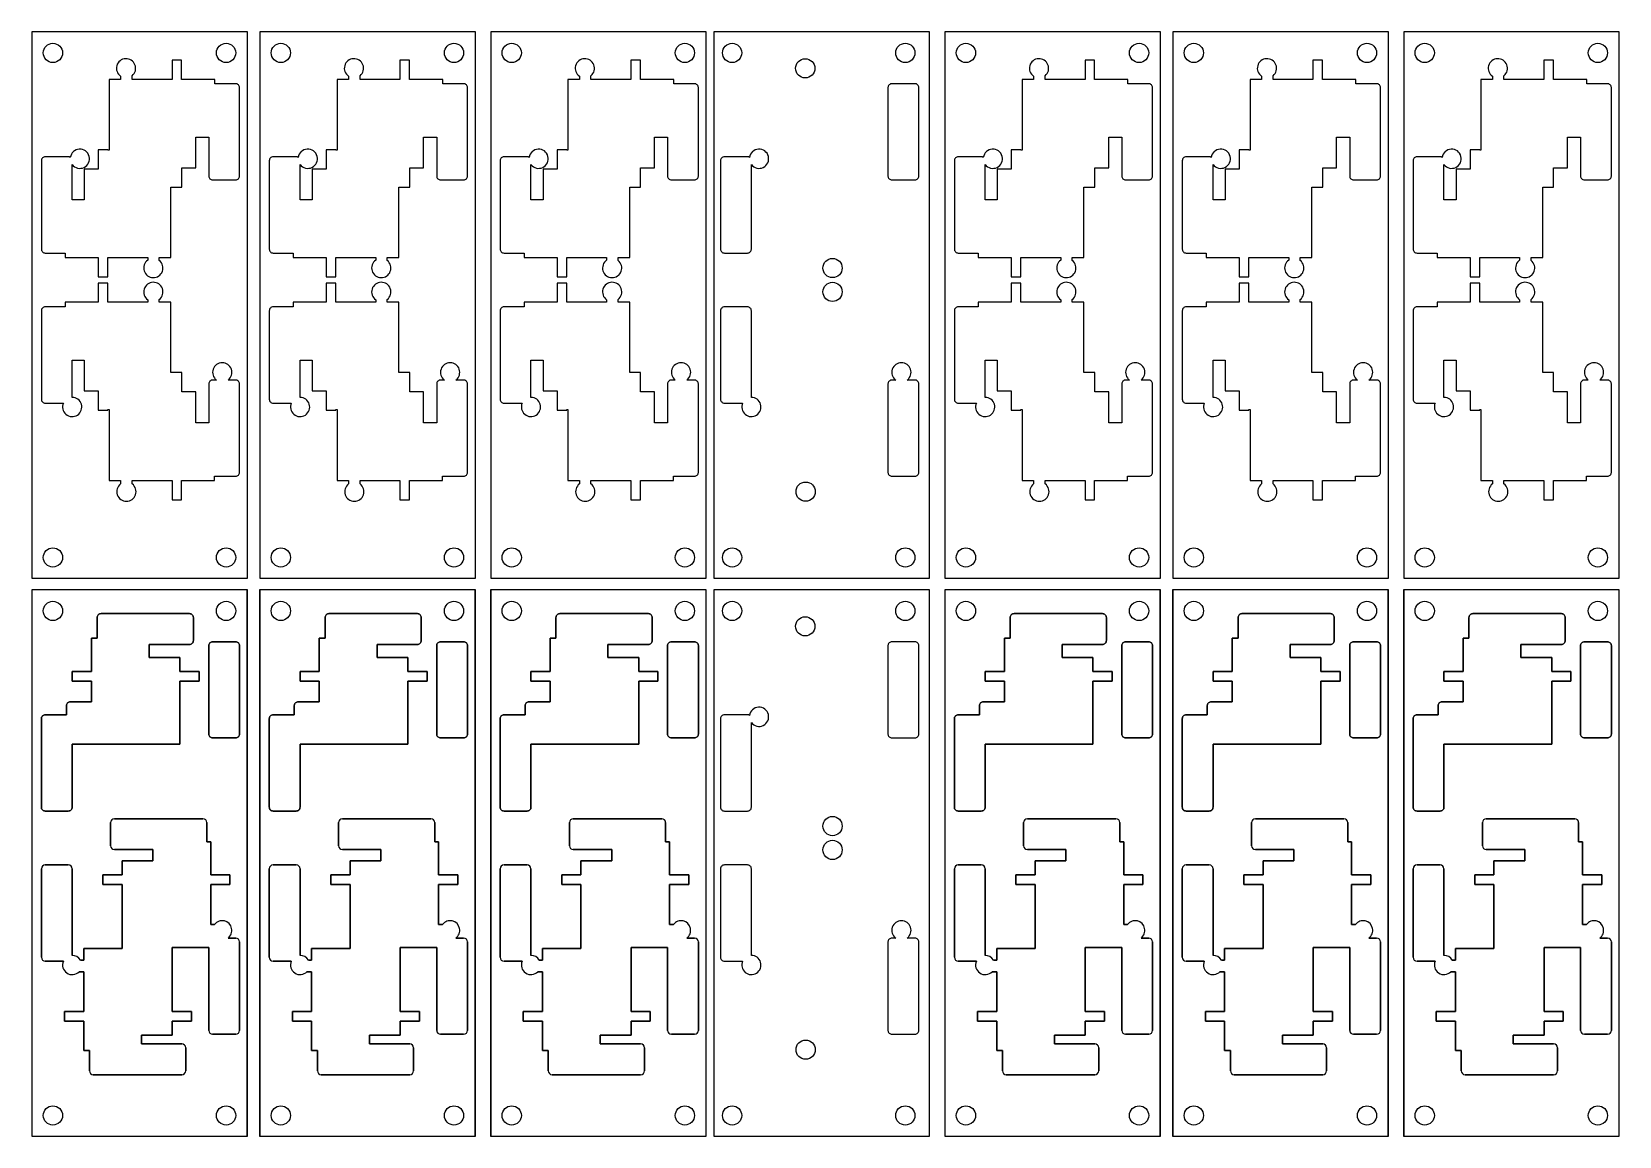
# Model space of a CAD drawing. Extents: x 3 to 415, y 5 to 292.
import ezdxf

# ---------------------------------------------------------------- set-up
doc = ezdxf.new("R2010")
doc.units = 0
doc.header["$MEASUREMENT"] = 0
doc.layers.get('0').update_dxf_attribs({"linetype": 'CONTINUOUS'})

msp = doc.modelspace()

# ---------------------------------------------------------------- linework, layer by layer
at = {"color": 7, "linetype": 'CONTINUOUS'}
for p, q in [((24.25, 87.5), (47.25, 87.5)), ((47.25, 87.5), (24.25, 87.5)), ((83.475, 87.5), (106.475, 87.5)), ((106.475, 87.5), (83.475, 87.5)), ((143.475, 87.5), (166.475, 87.5)), ((166.475, 87.5), (143.475, 87.5)), ((261.5, 87.5), (284.5, 87.5)), ((284.5, 87.5), (261.5, 87.5)), ((320.725, 87.5), (343.725, 87.5)), ((343.725, 87.5), (320.725, 87.5)), ((380.725, 87.5), (403.725, 87.5)), ((403.725, 87.5), (380.725, 87.5)), ((23.25, 80.5), (23.25, 86.5)), ((23.25, 86.5), (23.25, 80.5)), ((48.25, 86.5), (48.25, 81.5)), ((48.25, 81.5), (48.25, 86.5)), ((82.475, 80.5), (82.475, 86.5)), ((82.475, 86.5), (82.475, 80.5)), ((107.475, 86.5), (107.475, 81.5)), ((107.475, 81.5), (107.475, 86.5)), ((142.475, 80.5), (142.475, 86.5)), ((142.475, 86.5), (142.475, 80.5)), ((167.475, 86.5), (167.475, 81.5)), ((167.475, 81.5), (167.475, 86.5)), ((260.5, 80.5), (260.5, 86.5)), ((260.5, 86.5), (260.5, 80.5)), ((285.5, 86.5), (285.5, 81.5)), ((285.5, 81.5), (285.5, 86.5)), ((319.725, 80.5), (319.725, 86.5)), ((319.725, 86.5), (319.725, 80.5)), ((344.725, 86.5), (344.725, 81.5)), ((344.725, 81.5), (344.725, 86.5)), ((379.725, 80.5), (379.725, 86.5)), ((379.725, 86.5), (379.725, 80.5)), ((404.725, 86.5), (404.725, 81.5)), ((404.725, 81.5), (404.725, 86.5)), ((34.25, 79.5), (24.25, 79.5)), ((24.25, 79.5), (34.25, 79.5)), ((34.25, 76.5375), (34.25, 79.5)), ((34.25, 79.5), (34.25, 76.5375)), ((48.25, 81.5), (49.25, 81.5)), ((49.25, 81.5), (48.25, 81.5)), ((49.25, 81.5), (49.25, 72.8875)), ((49.25, 72.8875), (49.25, 81.5)), ((93.475, 79.5), (83.475, 79.5)), ((83.475, 79.5), (93.475, 79.5)), ((93.475, 76.5375), (93.475, 79.5)), ((93.475, 79.5), (93.475, 76.5375)), ((107.475, 81.5), (108.475, 81.5)), ((108.475, 81.5), (107.475, 81.5)), ((108.475, 81.5), (108.475, 72.8875)), ((108.475, 72.8875), (108.475, 81.5)), ((153.475, 79.5), (143.475, 79.5)), ((143.475, 79.5), (153.475, 79.5)), ((153.475, 76.5375), (153.475, 79.5)), ((153.475, 79.5), (153.475, 76.5375)), ((167.475, 81.5), (168.475, 81.5)), ((168.475, 81.5), (167.475, 81.5)), ((168.475, 81.5), (168.475, 72.8875)), ((168.475, 72.8875), (168.475, 81.5)), ((271.5, 79.5), (261.5, 79.5)), ((261.5, 79.5), (271.5, 79.5)), ((271.5, 76.5375), (271.5, 79.5)), ((271.5, 79.5), (271.5, 76.5375)), ((285.5, 81.5), (286.5, 81.5)), ((286.5, 81.5), (285.5, 81.5)), ((286.5, 81.5), (286.5, 72.8875)), ((286.5, 72.8875), (286.5, 81.5)), ((330.725, 79.5), (320.725, 79.5)), ((320.725, 79.5), (330.725, 79.5)), ((330.725, 76.5375), (330.725, 79.5)), ((330.725, 79.5), (330.725, 76.5375)), ((344.725, 81.5), (345.725, 81.5)), ((345.725, 81.5), (344.725, 81.5)), ((345.725, 81.5), (345.725, 72.8875)), ((345.725, 72.8875), (345.725, 81.5)), ((390.725, 79.5), (380.725, 79.5)), ((380.725, 79.5), (390.725, 79.5)), ((390.725, 76.5375), (390.725, 79.5)), ((390.725, 79.5), (390.725, 76.5375)), ((404.725, 81.5), (405.725, 81.5)), ((405.725, 81.5), (404.725, 81.5)), ((405.725, 81.5), (405.725, 72.8875)), ((405.725, 72.8875), (405.725, 81.5)), ((5.25, 51.5), (5.25, 74.5)), ((5.25, 74.5), (5.25, 51.5)), ((6.25, 75.5), (12.25, 75.5)), ((12.25, 75.5), (6.25, 75.5)), ((13.25, 74.5), (13.25, 52)), ((13.25, 52), (13.25, 74.5)), ((26.25, 72.8875), (26.25, 76.5375)), ((26.25, 76.5375), (34.25, 76.5375)), ((34.25, 76.5375), (26.25, 76.5375)), ((26.25, 76.5375), (26.25, 72.8875)), ((64.475, 51.5), (64.475, 74.5)), ((64.475, 74.5), (64.475, 51.5)), ((65.475, 75.5), (71.475, 75.5)), ((71.475, 75.5), (65.475, 75.5)), ((72.475, 74.5), (72.475, 52)), ((72.475, 52), (72.475, 74.5)), ((85.475, 72.8875), (85.475, 76.5375)), ((85.475, 76.5375), (93.475, 76.5375)), ((93.475, 76.5375), (85.475, 76.5375)), ((85.475, 76.5375), (85.475, 72.8875)), ((124.475, 51.5), (124.475, 74.5)), ((124.475, 74.5), (124.475, 51.5)), ((125.475, 75.5), (131.475, 75.5)), ((131.475, 75.5), (125.475, 75.5)), ((132.475, 74.5), (132.475, 52)), ((132.475, 52), (132.475, 74.5)), ((145.475, 72.8875), (145.475, 76.5375)), ((145.475, 76.5375), (153.475, 76.5375)), ((153.475, 76.5375), (145.475, 76.5375)), ((145.475, 76.5375), (145.475, 72.8875)), ((242.5, 51.5), (242.5, 74.5)), ((242.5, 74.5), (242.5, 51.5)), ((243.5, 75.5), (249.5, 75.5)), ((249.5, 75.5), (243.5, 75.5)), ((250.5, 74.5), (250.5, 52)), ((250.5, 52), (250.5, 74.5)), ((263.5, 72.8875), (263.5, 76.5375)), ((263.5, 76.5375), (271.5, 76.5375)), ((271.5, 76.5375), (263.5, 76.5375)), ((263.5, 76.5375), (263.5, 72.8875)), ((301.725, 51.5), (301.725, 74.5)), ((301.725, 74.5), (301.725, 51.5)), ((302.725, 75.5), (308.725, 75.5)), ((308.725, 75.5), (302.725, 75.5)), ((309.725, 74.5), (309.725, 52)), ((309.725, 52), (309.725, 74.5)), ((322.725, 72.8875), (322.725, 76.5375)), ((322.725, 76.5375), (330.725, 76.5375)), ((330.725, 76.5375), (322.725, 76.5375)), ((322.725, 76.5375), (322.725, 72.8875)), ((361.725, 51.5), (361.725, 74.5)), ((361.725, 74.5), (361.725, 51.5)), ((362.725, 75.5), (368.725, 75.5)), ((368.725, 75.5), (362.725, 75.5)), ((369.725, 74.5), (369.725, 52)), ((369.725, 52), (369.725, 74.5)), ((382.725, 72.8875), (382.725, 76.5375)), ((382.725, 76.5375), (390.725, 76.5375)), ((390.725, 76.5375), (382.725, 76.5375)), ((382.725, 76.5375), (382.725, 72.8875)), ((21.25, 70.3875), (21.25, 72.8875)), ((21.25, 72.8875), (26.25, 72.8875)), ((26.25, 72.8875), (21.25, 72.8875)), ((21.25, 72.8875), (21.25, 70.3875)), ((26.25, 70.3875), (21.25, 70.3875)), ((21.25, 70.3875), (26.25, 70.3875)), ((26.25, 53.7625), (26.25, 70.3875)), ((26.25, 70.3875), (26.25, 53.7625)), ((49.25, 72.8875), (54.25, 72.8875)), ((54.25, 72.8875), (49.25, 72.8875)), ((54.25, 70.3875), (49.25, 70.3875)), ((49.25, 70.3875), (49.25, 60.0375)), ((49.25, 60.0375), (49.25, 70.3875)), ((49.25, 70.3875), (54.25, 70.3875)), ((54.25, 72.8875), (54.25, 70.3875)), ((54.25, 70.3875), (54.25, 72.8875)), ((80.475, 70.3875), (80.475, 72.8875)), ((80.475, 72.8875), (85.475, 72.8875)), ((85.475, 72.8875), (80.475, 72.8875)), ((80.475, 72.8875), (80.475, 70.3875)), ((85.475, 70.3875), (80.475, 70.3875)), ((80.475, 70.3875), (85.475, 70.3875)), ((85.475, 53.7625), (85.475, 70.3875)), ((85.475, 70.3875), (85.475, 53.7625)), ((108.475, 72.8875), (113.475, 72.8875)), ((113.475, 72.8875), (108.475, 72.8875)), ((113.475, 70.3875), (108.475, 70.3875)), ((108.475, 70.3875), (108.475, 60.0375)), ((108.475, 60.0375), (108.475, 70.3875)), ((108.475, 70.3875), (113.475, 70.3875)), ((113.475, 72.8875), (113.475, 70.3875)), ((113.475, 70.3875), (113.475, 72.8875)), ((140.475, 70.3875), (140.475, 72.8875)), ((140.475, 72.8875), (145.475, 72.8875)), ((145.475, 72.8875), (140.475, 72.8875)), ((140.475, 72.8875), (140.475, 70.3875)), ((145.475, 70.3875), (140.475, 70.3875)), ((140.475, 70.3875), (145.475, 70.3875)), ((145.475, 53.7625), (145.475, 70.3875)), ((145.475, 70.3875), (145.475, 53.7625)), ((168.475, 72.8875), (173.475, 72.8875)), ((173.475, 72.8875), (168.475, 72.8875)), ((173.475, 70.3875), (168.475, 70.3875)), ((168.475, 70.3875), (168.475, 60.0375)), ((168.475, 60.0375), (168.475, 70.3875)), ((168.475, 70.3875), (173.475, 70.3875)), ((173.475, 72.8875), (173.475, 70.3875)), ((173.475, 70.3875), (173.475, 72.8875)), ((258.5, 70.3875), (258.5, 72.8875)), ((258.5, 72.8875), (263.5, 72.8875)), ((263.5, 72.8875), (258.5, 72.8875)), ((258.5, 72.8875), (258.5, 70.3875)), ((263.5, 70.3875), (258.5, 70.3875)), ((258.5, 70.3875), (263.5, 70.3875)), ((263.5, 53.7625), (263.5, 70.3875)), ((263.5, 70.3875), (263.5, 53.7625)), ((286.5, 72.8875), (291.5, 72.8875)), ((291.5, 72.8875), (286.5, 72.8875)), ((291.5, 70.3875), (286.5, 70.3875)), ((286.5, 70.3875), (286.5, 60.0375)), ((286.5, 60.0375), (286.5, 70.3875)), ((286.5, 70.3875), (291.5, 70.3875)), ((291.5, 72.8875), (291.5, 70.3875)), ((291.5, 70.3875), (291.5, 72.8875)), ((317.725, 70.3875), (317.725, 72.8875)), ((317.725, 72.8875), (322.725, 72.8875)), ((322.725, 72.8875), (317.725, 72.8875)), ((317.725, 72.8875), (317.725, 70.3875)), ((322.725, 70.3875), (317.725, 70.3875)), ((317.725, 70.3875), (322.725, 70.3875)), ((322.725, 53.7625), (322.725, 70.3875)), ((322.725, 70.3875), (322.725, 53.7625)), ((345.725, 72.8875), (350.725, 72.8875)), ((350.725, 72.8875), (345.725, 72.8875)), ((350.725, 70.3875), (345.725, 70.3875)), ((345.725, 70.3875), (345.725, 60.0375)), ((345.725, 60.0375), (345.725, 70.3875)), ((345.725, 70.3875), (350.725, 70.3875)), ((350.725, 72.8875), (350.725, 70.3875)), ((350.725, 70.3875), (350.725, 72.8875)), ((377.725, 70.3875), (377.725, 72.8875)), ((377.725, 72.8875), (382.725, 72.8875)), ((382.725, 72.8875), (377.725, 72.8875)), ((377.725, 72.8875), (377.725, 70.3875)), ((382.725, 70.3875), (377.725, 70.3875)), ((377.725, 70.3875), (382.725, 70.3875)), ((382.725, 53.7625), (382.725, 70.3875)), ((382.725, 70.3875), (382.725, 53.7625)), ((405.725, 72.8875), (410.725, 72.8875)), ((410.725, 72.8875), (405.725, 72.8875)), ((410.725, 70.3875), (405.725, 70.3875)), ((405.725, 70.3875), (405.725, 60.0375)), ((405.725, 60.0375), (405.725, 70.3875)), ((405.725, 70.3875), (410.725, 70.3875)), ((410.725, 72.8875), (410.725, 70.3875)), ((410.725, 70.3875), (410.725, 72.8875)), ((49.25, 60.0375), (50.278682, 60.0375)), ((50.278682, 60.0375), (49.25, 60.0375)), ((108.475, 60.0375), (109.503682, 60.0375)), ((109.503682, 60.0375), (108.475, 60.0375)), ((168.475, 60.0375), (169.503682, 60.0375)), ((169.503682, 60.0375), (168.475, 60.0375)), ((286.5, 60.0375), (287.528682, 60.0375)), ((287.528682, 60.0375), (286.5, 60.0375)), ((345.725, 60.0375), (346.753682, 60.0375)), ((346.753682, 60.0375), (345.725, 60.0375)), ((405.725, 60.0375), (406.753682, 60.0375)), ((406.753682, 60.0375), (405.725, 60.0375)), ((16.25, 50.7625), (16.25, 53.7625)), ((16.25, 53.7625), (26.25, 53.7625)), ((26.25, 53.7625), (16.25, 53.7625)), ((16.25, 53.7625), (16.25, 50.7625)), ((48.75, 54.0375), (39.25, 54.0375)), ((39.25, 54.0375), (39.25, 37.4125)), ((39.25, 37.4125), (39.25, 54.0375)), ((39.25, 54.0375), (48.75, 54.0375)), ((48.75, 32.5), (48.75, 54.0375)), ((48.75, 54.0375), (48.75, 32.5)), ((53.75, 56.5), (55.75, 56.5)), ((55.75, 56.5), (53.75, 56.5)), ((56.75, 55.5), (56.75, 32.5)), ((56.75, 32.5), (56.75, 55.5)), ((75.475, 50.7625), (75.475, 53.7625)), ((75.475, 53.7625), (85.475, 53.7625)), ((85.475, 53.7625), (75.475, 53.7625)), ((75.475, 53.7625), (75.475, 50.7625)), ((107.975, 54.0375), (98.475, 54.0375)), ((98.475, 54.0375), (98.475, 37.4125)), ((98.475, 37.4125), (98.475, 54.0375)), ((98.475, 54.0375), (107.975, 54.0375)), ((107.975, 32.5), (107.975, 54.0375)), ((107.975, 54.0375), (107.975, 32.5)), ((112.975, 56.5), (114.975, 56.5)), ((114.975, 56.5), (112.975, 56.5)), ((115.975, 55.5), (115.975, 32.5)), ((115.975, 32.5), (115.975, 55.5)), ((135.475, 50.7625), (135.475, 53.7625)), ((135.475, 53.7625), (145.475, 53.7625)), ((145.475, 53.7625), (135.475, 53.7625)), ((135.475, 53.7625), (135.475, 50.7625)), ((167.975, 54.0375), (158.475, 54.0375)), ((158.475, 54.0375), (158.475, 37.4125)), ((158.475, 37.4125), (158.475, 54.0375)), ((158.475, 54.0375), (167.975, 54.0375)), ((167.975, 32.5), (167.975, 54.0375)), ((167.975, 54.0375), (167.975, 32.5)), ((172.975, 56.5), (174.975, 56.5)), ((174.975, 56.5), (172.975, 56.5)), ((175.975, 55.5), (175.975, 32.5)), ((175.975, 32.5), (175.975, 55.5)), ((253.5, 50.7625), (253.5, 53.7625)), ((253.5, 53.7625), (263.5, 53.7625)), ((263.5, 53.7625), (253.5, 53.7625)), ((253.5, 53.7625), (253.5, 50.7625)), ((286, 54.0375), (276.5, 54.0375)), ((276.5, 54.0375), (276.5, 37.4125)), ((276.5, 37.4125), (276.5, 54.0375)), ((276.5, 54.0375), (286, 54.0375)), ((286, 32.5), (286, 54.0375)), ((286, 54.0375), (286, 32.5)), ((291, 56.5), (293, 56.5)), ((293, 56.5), (291, 56.5)), ((294, 55.5), (294, 32.5)), ((294, 32.5), (294, 55.5)), ((312.725, 50.7625), (312.725, 53.7625)), ((312.725, 53.7625), (322.725, 53.7625)), ((322.725, 53.7625), (312.725, 53.7625)), ((312.725, 53.7625), (312.725, 50.7625)), ((345.225, 54.0375), (335.725, 54.0375)), ((335.725, 54.0375), (335.725, 37.4125)), ((335.725, 37.4125), (335.725, 54.0375)), ((335.725, 54.0375), (345.225, 54.0375)), ((345.225, 32.5), (345.225, 54.0375)), ((345.225, 54.0375), (345.225, 32.5)), ((350.225, 56.5), (352.225, 56.5)), ((352.225, 56.5), (350.225, 56.5)), ((353.225, 55.5), (353.225, 32.5)), ((353.225, 32.5), (353.225, 55.5)), ((372.725, 50.7625), (372.725, 53.7625)), ((372.725, 53.7625), (382.725, 53.7625)), ((382.725, 53.7625), (372.725, 53.7625)), ((372.725, 53.7625), (372.725, 50.7625)), ((405.225, 54.0375), (395.725, 54.0375)), ((395.725, 54.0375), (395.725, 37.4125)), ((395.725, 37.4125), (395.725, 54.0375)), ((395.725, 54.0375), (405.225, 54.0375)), ((405.225, 32.5), (405.225, 54.0375)), ((405.225, 54.0375), (405.225, 32.5)), ((410.225, 56.5), (412.225, 56.5)), ((412.225, 56.5), (410.225, 56.5)), ((413.225, 55.5), (413.225, 32.5)), ((413.225, 32.5), (413.225, 55.5)), ((10.958712, 50.5), (6.25, 50.5)), ((6.25, 50.5), (10.958712, 50.5)), ((15.407798, 50.7625), (16.25, 50.7625)), ((16.25, 50.7625), (15.407798, 50.7625)), ((70.183712, 50.5), (65.475, 50.5)), ((65.475, 50.5), (70.183712, 50.5)), ((74.632798, 50.7625), (75.475, 50.7625)), ((75.475, 50.7625), (74.632798, 50.7625)), ((130.183712, 50.5), (125.475, 50.5)), ((125.475, 50.5), (130.183712, 50.5)), ((134.632798, 50.7625), (135.475, 50.7625)), ((135.475, 50.7625), (134.632798, 50.7625)), ((248.208712, 50.5), (243.5, 50.5)), ((243.5, 50.5), (248.208712, 50.5)), ((252.657798, 50.7625), (253.5, 50.7625)), ((253.5, 50.7625), (252.657798, 50.7625)), ((307.433712, 50.5), (302.725, 50.5)), ((302.725, 50.5), (307.433712, 50.5)), ((311.882798, 50.7625), (312.725, 50.7625)), ((312.725, 50.7625), (311.882798, 50.7625)), ((367.433712, 50.5), (362.725, 50.5)), ((362.725, 50.5), (367.433712, 50.5)), ((371.882798, 50.7625), (372.725, 50.7625)), ((372.725, 50.7625), (371.882798, 50.7625)), ((16.25, 47.7625), (15.047524, 47.7625)), ((15.047524, 47.7625), (16.25, 47.7625)), ((16.25, 37.4125), (16.25, 47.7625)), ((16.25, 47.7625), (16.25, 37.4125)), ((75.475, 47.7625), (74.272524, 47.7625)), ((74.272524, 47.7625), (75.475, 47.7625)), ((75.475, 37.4125), (75.475, 47.7625)), ((75.475, 47.7625), (75.475, 37.4125)), ((135.475, 47.7625), (134.272524, 47.7625)), ((134.272524, 47.7625), (135.475, 47.7625)), ((135.475, 37.4125), (135.475, 47.7625)), ((135.475, 47.7625), (135.475, 37.4125)), ((253.5, 47.7625), (252.297524, 47.7625)), ((252.297524, 47.7625), (253.5, 47.7625)), ((253.5, 37.4125), (253.5, 47.7625)), ((253.5, 47.7625), (253.5, 37.4125)), ((312.725, 47.7625), (311.522524, 47.7625)), ((311.522524, 47.7625), (312.725, 47.7625)), ((312.725, 37.4125), (312.725, 47.7625)), ((312.725, 47.7625), (312.725, 37.4125)), ((372.725, 47.7625), (371.522524, 47.7625)), ((371.522524, 47.7625), (372.725, 47.7625)), ((372.725, 37.4125), (372.725, 47.7625)), ((372.725, 47.7625), (372.725, 37.4125)), ((11.25, 34.9125), (11.25, 37.4125)), ((11.25, 37.4125), (16.25, 37.4125)), ((16.25, 37.4125), (11.25, 37.4125)), ((11.25, 37.4125), (11.25, 34.9125)), ((39.25, 37.4125), (44.25, 37.4125)), ((44.25, 37.4125), (39.25, 37.4125)), ((44.25, 37.4125), (44.25, 34.9125)), ((44.25, 34.9125), (44.25, 37.4125)), ((70.475, 34.9125), (70.475, 37.4125)), ((70.475, 37.4125), (75.475, 37.4125)), ((75.475, 37.4125), (70.475, 37.4125)), ((70.475, 37.4125), (70.475, 34.9125)), ((98.475, 37.4125), (103.475, 37.4125)), ((103.475, 37.4125), (98.475, 37.4125)), ((103.475, 37.4125), (103.475, 34.9125)), ((103.475, 34.9125), (103.475, 37.4125)), ((130.475, 34.9125), (130.475, 37.4125)), ((130.475, 37.4125), (135.475, 37.4125)), ((135.475, 37.4125), (130.475, 37.4125)), ((130.475, 37.4125), (130.475, 34.9125)), ((158.475, 37.4125), (163.475, 37.4125)), ((163.475, 37.4125), (158.475, 37.4125)), ((163.475, 37.4125), (163.475, 34.9125)), ((163.475, 34.9125), (163.475, 37.4125)), ((248.5, 34.9125), (248.5, 37.4125)), ((248.5, 37.4125), (253.5, 37.4125)), ((253.5, 37.4125), (248.5, 37.4125)), ((248.5, 37.4125), (248.5, 34.9125)), ((276.5, 37.4125), (281.5, 37.4125)), ((281.5, 37.4125), (276.5, 37.4125)), ((281.5, 37.4125), (281.5, 34.9125)), ((281.5, 34.9125), (281.5, 37.4125)), ((307.725, 34.9125), (307.725, 37.4125)), ((307.725, 37.4125), (312.725, 37.4125)), ((312.725, 37.4125), (307.725, 37.4125)), ((307.725, 37.4125), (307.725, 34.9125)), ((335.725, 37.4125), (340.725, 37.4125)), ((340.725, 37.4125), (335.725, 37.4125)), ((340.725, 37.4125), (340.725, 34.9125)), ((340.725, 34.9125), (340.725, 37.4125)), ((367.725, 34.9125), (367.725, 37.4125)), ((367.725, 37.4125), (372.725, 37.4125)), ((372.725, 37.4125), (367.725, 37.4125)), ((367.725, 37.4125), (367.725, 34.9125)), ((395.725, 37.4125), (400.725, 37.4125)), ((400.725, 37.4125), (395.725, 37.4125)), ((400.725, 37.4125), (400.725, 34.9125)), ((400.725, 34.9125), (400.725, 37.4125)), ((16.25, 34.9125), (11.25, 34.9125)), ((11.25, 34.9125), (16.25, 34.9125)), ((16.25, 27.3125), (16.25, 34.9125)), ((16.25, 34.9125), (16.25, 27.3125)), ((44.25, 34.9125), (39.25, 34.9125)), ((39.25, 34.9125), (39.25, 31.2625)), ((39.25, 31.2625), (39.25, 34.9125)), ((39.25, 34.9125), (44.25, 34.9125)), ((75.475, 34.9125), (70.475, 34.9125)), ((70.475, 34.9125), (75.475, 34.9125)), ((75.475, 27.3125), (75.475, 34.9125)), ((75.475, 34.9125), (75.475, 27.3125)), ((103.475, 34.9125), (98.475, 34.9125)), ((98.475, 34.9125), (98.475, 31.2625)), ((98.475, 31.2625), (98.475, 34.9125)), ((98.475, 34.9125), (103.475, 34.9125)), ((135.475, 34.9125), (130.475, 34.9125)), ((130.475, 34.9125), (135.475, 34.9125)), ((135.475, 27.3125), (135.475, 34.9125)), ((135.475, 34.9125), (135.475, 27.3125)), ((163.475, 34.9125), (158.475, 34.9125)), ((158.475, 34.9125), (158.475, 31.2625)), ((158.475, 31.2625), (158.475, 34.9125)), ((158.475, 34.9125), (163.475, 34.9125)), ((253.5, 34.9125), (248.5, 34.9125)), ((248.5, 34.9125), (253.5, 34.9125)), ((253.5, 27.3125), (253.5, 34.9125)), ((253.5, 34.9125), (253.5, 27.3125)), ((281.5, 34.9125), (276.5, 34.9125)), ((276.5, 34.9125), (276.5, 31.2625)), ((276.5, 31.2625), (276.5, 34.9125)), ((276.5, 34.9125), (281.5, 34.9125)), ((312.725, 34.9125), (307.725, 34.9125)), ((307.725, 34.9125), (312.725, 34.9125)), ((312.725, 27.3125), (312.725, 34.9125)), ((312.725, 34.9125), (312.725, 27.3125)), ((340.725, 34.9125), (335.725, 34.9125)), ((335.725, 34.9125), (335.725, 31.2625)), ((335.725, 31.2625), (335.725, 34.9125)), ((335.725, 34.9125), (340.725, 34.9125)), ((372.725, 34.9125), (367.725, 34.9125)), ((367.725, 34.9125), (372.725, 34.9125)), ((372.725, 27.3125), (372.725, 34.9125)), ((372.725, 34.9125), (372.725, 27.3125)), ((400.725, 34.9125), (395.725, 34.9125)), ((395.725, 34.9125), (395.725, 31.2625)), ((395.725, 31.2625), (395.725, 34.9125)), ((395.725, 34.9125), (400.725, 34.9125)), ((39.25, 31.2625), (31.25, 31.2625)), ((31.25, 31.2625), (31.25, 29)), ((31.25, 29), (31.25, 31.2625)), ((31.25, 31.2625), (39.25, 31.2625)), ((31.25, 29), (41.75, 29)), ((41.75, 29), (31.25, 29)), ((55.75, 31.5), (49.75, 31.5)), ((49.75, 31.5), (55.75, 31.5)), ((98.475, 31.2625), (90.475, 31.2625)), ((90.475, 31.2625), (90.475, 29)), ((90.475, 29), (90.475, 31.2625)), ((90.475, 31.2625), (98.475, 31.2625)), ((90.475, 29), (100.975, 29)), ((100.975, 29), (90.475, 29)), ((114.975, 31.5), (108.975, 31.5)), ((108.975, 31.5), (114.975, 31.5)), ((158.475, 31.2625), (150.475, 31.2625)), ((150.475, 31.2625), (150.475, 29)), ((150.475, 29), (150.475, 31.2625)), ((150.475, 31.2625), (158.475, 31.2625)), ((150.475, 29), (160.975, 29)), ((160.975, 29), (150.475, 29)), ((174.975, 31.5), (168.975, 31.5)), ((168.975, 31.5), (174.975, 31.5)), ((276.5, 31.2625), (268.5, 31.2625)), ((268.5, 31.2625), (268.5, 29)), ((268.5, 29), (268.5, 31.2625)), ((268.5, 31.2625), (276.5, 31.2625)), ((268.5, 29), (279, 29)), ((279, 29), (268.5, 29)), ((293, 31.5), (287, 31.5)), ((287, 31.5), (293, 31.5)), ((335.725, 31.2625), (327.725, 31.2625)), ((327.725, 31.2625), (327.725, 29)), ((327.725, 29), (327.725, 31.2625)), ((327.725, 31.2625), (335.725, 31.2625)), ((327.725, 29), (338.225, 29)), ((338.225, 29), (327.725, 29)), ((352.225, 31.5), (346.225, 31.5)), ((346.225, 31.5), (352.225, 31.5)), ((395.725, 31.2625), (387.725, 31.2625)), ((387.725, 31.2625), (387.725, 29)), ((387.725, 29), (387.725, 31.2625)), ((387.725, 31.2625), (395.725, 31.2625)), ((387.725, 29), (398.225, 29)), ((398.225, 29), (387.725, 29)), ((412.225, 31.5), (406.225, 31.5)), ((406.225, 31.5), (412.225, 31.5)), ((17.75, 27.3125), (16.25, 27.3)), ((16.25, 27.3), (17.75, 27.3125)), ((17.75, 22), (17.75, 27.3125)), ((17.75, 27.3125), (17.75, 22)), ((42.75, 28), (42.75, 22)), ((42.75, 22), (42.75, 28)), ((76.975, 27.3125), (75.475, 27.3)), ((75.475, 27.3), (76.975, 27.3125)), ((76.975, 22), (76.975, 27.3125)), ((76.975, 27.3125), (76.975, 22)), ((101.975, 28), (101.975, 22)), ((101.975, 22), (101.975, 28)), ((136.975, 27.3125), (135.475, 27.3)), ((135.475, 27.3), (136.975, 27.3125)), ((136.975, 22), (136.975, 27.3125)), ((136.975, 27.3125), (136.975, 22)), ((161.975, 28), (161.975, 22)), ((161.975, 22), (161.975, 28)), ((255, 27.3125), (253.5, 27.3)), ((253.5, 27.3), (255, 27.3125)), ((255, 22), (255, 27.3125)), ((255, 27.3125), (255, 22)), ((280, 28), (280, 22)), ((280, 22), (280, 28)), ((314.225, 27.3125), (312.725, 27.3)), ((312.725, 27.3), (314.225, 27.3125)), ((314.225, 22), (314.225, 27.3125)), ((314.225, 27.3125), (314.225, 22)), ((339.225, 28), (339.225, 22)), ((339.225, 22), (339.225, 28)), ((374.225, 27.3125), (372.725, 27.3)), ((372.725, 27.3), (374.225, 27.3125)), ((374.225, 22), (374.225, 27.3125)), ((374.225, 27.3125), (374.225, 22)), ((399.225, 28), (399.225, 22)), ((399.225, 22), (399.225, 28)), ((41.75, 21), (18.75, 21)), ((18.75, 21), (41.75, 21)), ((100.975, 21), (77.975, 21)), ((77.975, 21), (100.975, 21)), ((160.975, 21), (137.975, 21)), ((137.975, 21), (160.975, 21)), ((279, 21), (256, 21)), ((256, 21), (279, 21)), ((338.225, 21), (315.225, 21)), ((315.225, 21), (338.225, 21)), ((398.225, 21), (375.225, 21)), ((375.225, 21), (398.225, 21))]:
    msp.add_line(p, q, dxfattribs=at)
for points in [[(2.8, 150), (58.8, 150), (58.8, 292), (2.8, 292)], [(62.025, 150), (118.025, 150), (118.025, 292), (62.025, 292)], [(122.025, 150), (178.025, 150), (178.025, 292), (122.025, 292)], [(180, 150), (236, 150), (236, 292), (180, 292)], [(240.05, 150), (296.05, 150), (296.05, 292), (240.05, 292)], [(299.275, 150), (355.275, 150), (355.275, 292), (299.275, 292)], [(359.275, 150), (415.275, 150), (415.275, 292), (359.275, 292)], [(2.75, 5), (58.75, 5), (58.75, 147), (2.75, 147)], [(2.8, 5), (58.8, 5), (58.8, 147), (2.8, 147)], [(61.975, 5), (117.975, 5), (117.975, 147), (61.975, 147)], [(62.025, 5), (118.025, 5), (118.025, 147), (62.025, 147)], [(121.975, 5), (177.975, 5), (177.975, 147), (121.975, 147)], [(122.025, 5), (178.025, 5), (178.025, 147), (122.025, 147)], [(180, 5), (236, 5), (236, 147), (180, 147)], [(240, 5), (296, 5), (296, 147), (240, 147)], [(240.05, 5), (296.05, 5), (296.05, 147), (240.05, 147)], [(299.225, 5), (355.225, 5), (355.225, 147), (299.225, 147)], [(299.275, 5), (355.275, 5), (355.275, 147), (299.275, 147)], [(359.225, 5), (415.225, 5), (415.225, 147), (359.225, 147)], [(359.275, 5), (415.275, 5), (415.275, 147), (359.275, 147)]]:
    msp.add_lwpolyline(points, close=True, dxfattribs=at)
for points in [[(16.4, 248.3), (13.25, 248.3), (13.25, 257.5, 5.033517), (12.774795, 259.351228, 0.139004), (12.25, 259.5), (6.25, 259.5, 0.414214), (5.25, 258.5), (5.25, 235.5, 0.414214), (6.25, 234.5), (11.45, 234.5), (11.45, 233.3), (20.05, 233.3), (20.05, 228.3), (22.55, 228.3), (22.55, 233.3), (32.9, 233.3), (32.9, 232.636541, 2.998827), (35.9, 232.561505), (35.9, 233.3), (38.9, 233.3), (38.9, 251.6), (41.75, 251.6), (41.75, 256.6), (45.35, 256.6), (45.35, 264.6), (48.75, 264.6), (48.75, 254.5, 0.414214), (49.75, 253.5), (55.75, 253.5, 0.414214), (56.75, 254.5), (56.75, 277.5, 0.414214), (55.75, 278.5), (50.35, 278.5), (50.35, 279.6), (41.7, 279.6), (41.7, 284.6), (39.2, 284.6), (39.2, 279.6), (28.85, 279.6), (28.85, 280.579063, 2.995302), (25.85, 280.428768), (25.85, 279.6), (22.85, 279.6), (22.85, 261.2), (22.55, 261.2), (22.55, 261.3), (20.05, 261.3), (20.05, 256.3), (16.4, 256.3)], [(75.625, 248.3), (72.475, 248.3), (72.475, 257.5, 5.033517), (71.999795, 259.351228, 0.139004), (71.475, 259.5), (65.475, 259.5, 0.414214), (64.475, 258.5), (64.475, 235.5, 0.414214), (65.475, 234.5), (70.675, 234.5), (70.675, 233.3), (79.275, 233.3), (79.275, 228.3), (81.775, 228.3), (81.775, 233.3), (92.125, 233.3), (92.125, 232.636541, 2.998827), (95.125, 232.561505), (95.125, 233.3), (98.125, 233.3), (98.125, 251.6), (100.975, 251.6), (100.975, 256.6), (104.575, 256.6), (104.575, 264.6), (107.975, 264.6), (107.975, 254.5, 0.414214), (108.975, 253.5), (114.975, 253.5, 0.414214), (115.975, 254.5), (115.975, 277.5, 0.414214), (114.975, 278.5), (109.575, 278.5), (109.575, 279.6), (100.925, 279.6), (100.925, 284.6), (98.425, 284.6), (98.425, 279.6), (88.075, 279.6), (88.075, 280.579063, 2.995302), (85.075, 280.428768), (85.075, 279.6), (82.075, 279.6), (82.075, 261.2), (81.775, 261.2), (81.775, 261.3), (79.275, 261.3), (79.275, 256.3), (75.625, 256.3)], [(135.625, 248.3), (132.475, 248.3), (132.475, 257.5, 5.033517), (131.999795, 259.351228, 0.139004), (131.475, 259.5), (125.475, 259.5, 0.414214), (124.475, 258.5), (124.475, 235.5, 0.414214), (125.475, 234.5), (130.675, 234.5), (130.675, 233.3), (139.275, 233.3), (139.275, 228.3), (141.775, 228.3), (141.775, 233.3), (152.125, 233.3), (152.125, 232.636541, 2.998827), (155.125, 232.561505), (155.125, 233.3), (158.125, 233.3), (158.125, 251.6), (160.975, 251.6), (160.975, 256.6), (164.575, 256.6), (164.575, 264.6), (167.975, 264.6), (167.975, 254.5, 0.414214), (168.975, 253.5), (174.975, 253.5, 0.414214), (175.975, 254.5), (175.975, 277.5, 0.414214), (174.975, 278.5), (169.575, 278.5), (169.575, 279.6), (160.925, 279.6), (160.925, 284.6), (158.425, 284.6), (158.425, 279.6), (148.075, 279.6), (148.075, 280.579063, 2.995302), (145.075, 280.428768), (145.075, 279.6), (142.075, 279.6), (142.075, 261.2), (141.775, 261.2), (141.775, 261.3), (139.275, 261.3), (139.275, 256.3), (135.625, 256.3)], [(253.65, 248.3), (250.5, 248.3), (250.5, 257.5, 5.033517), (250.024795, 259.351228, 0.139004), (249.5, 259.5), (243.5, 259.5, 0.414214), (242.5, 258.5), (242.5, 235.5, 0.414214), (243.5, 234.5), (248.7, 234.5), (248.7, 233.3), (257.3, 233.3), (257.3, 228.3), (259.8, 228.3), (259.8, 233.3), (270.15, 233.3), (270.15, 232.636541, 2.998827), (273.15, 232.561505), (273.15, 233.3), (276.15, 233.3), (276.15, 251.6), (279, 251.6), (279, 256.6), (282.6, 256.6), (282.6, 264.6), (286, 264.6), (286, 254.5, 0.414214), (287, 253.5), (293, 253.5, 0.414214), (294, 254.5), (294, 277.5, 0.414214), (293, 278.5), (287.6, 278.5), (287.6, 279.6), (278.95, 279.6), (278.95, 284.6), (276.45, 284.6), (276.45, 279.6), (266.1, 279.6), (266.1, 280.579063, 2.995302), (263.1, 280.428768), (263.1, 279.6), (260.1, 279.6), (260.1, 261.2), (259.8, 261.2), (259.8, 261.3), (257.3, 261.3), (257.3, 256.3), (253.65, 256.3)], [(312.875, 248.3), (309.725, 248.3), (309.725, 257.5, 5.033517), (309.249795, 259.351228, 0.139004), (308.725, 259.5), (302.725, 259.5, 0.414214), (301.725, 258.5), (301.725, 235.5, 0.414214), (302.725, 234.5), (307.925, 234.5), (307.925, 233.3), (316.525, 233.3), (316.525, 228.3), (319.025, 228.3), (319.025, 233.3), (329.375, 233.3), (329.375, 232.636541, 2.998827), (332.375, 232.561505), (332.375, 233.3), (335.375, 233.3), (335.375, 251.6), (338.225, 251.6), (338.225, 256.6), (341.825, 256.6), (341.825, 264.6), (345.225, 264.6), (345.225, 254.5, 0.414214), (346.225, 253.5), (352.225, 253.5, 0.414214), (353.225, 254.5), (353.225, 277.5, 0.414214), (352.225, 278.5), (346.825, 278.5), (346.825, 279.6), (338.175, 279.6), (338.175, 284.6), (335.675, 284.6), (335.675, 279.6), (325.325, 279.6), (325.325, 280.579063, 2.995302), (322.325, 280.428768), (322.325, 279.6), (319.325, 279.6), (319.325, 261.2), (319.025, 261.2), (319.025, 261.3), (316.525, 261.3), (316.525, 256.3), (312.875, 256.3)], [(372.875, 248.3), (369.725, 248.3), (369.725, 257.5, 5.033517), (369.249795, 259.351228, 0.139004), (368.725, 259.5), (362.725, 259.5, 0.414214), (361.725, 258.5), (361.725, 235.5, 0.414214), (362.725, 234.5), (367.925, 234.5), (367.925, 233.3), (376.525, 233.3), (376.525, 228.3), (379.025, 228.3), (379.025, 233.3), (389.375, 233.3), (389.375, 232.636541, 2.998827), (392.375, 232.561505), (392.375, 233.3), (395.375, 233.3), (395.375, 251.6), (398.225, 251.6), (398.225, 256.6), (401.825, 256.6), (401.825, 264.6), (405.225, 264.6), (405.225, 254.5, 0.414214), (406.225, 253.5), (412.225, 253.5, 0.414214), (413.225, 254.5), (413.225, 277.5, 0.414214), (412.225, 278.5), (406.825, 278.5), (406.825, 279.6), (398.175, 279.6), (398.175, 284.6), (395.675, 284.6), (395.675, 279.6), (385.325, 279.6), (385.325, 280.579063, 2.995302), (382.325, 280.428768), (382.325, 279.6), (379.325, 279.6), (379.325, 261.2), (379.025, 261.2), (379.025, 261.3), (376.525, 261.3), (376.525, 256.3), (372.875, 256.3)], [(233.25, 254.5), (233.25, 277.5, 0.414214), (232.25, 278.5), (226.25, 278.5, 0.414214), (225.25, 277.5), (225.25, 254.5, 0.414214), (226.25, 253.5), (232.25, 253.5, 0.414214)], [(189.75, 257.5, 5.033517), (189.274795, 259.351228, 0.139004), (188.75, 259.5), (182.75, 259.5, 0.414214), (181.75, 258.5), (181.75, 235.5, 0.414214), (182.75, 234.5), (188.75, 234.5, 0.414214), (189.75, 235.5)], [(48.75, 190.4), (45.35, 190.4), (45.35, 198.4), (41.75, 198.4), (41.75, 203.5), (38.9, 203.5), (38.9, 221.7), (35.9, 221.7), (35.9, 222.438495, 2.998827), (32.9, 222.363459), (32.9, 221.7), (22.55, 221.7), (22.55, 226.7), (20.05, 226.7), (20.05, 221.7), (11.45, 221.7), (11.45, 220.5), (6.25, 220.5, 0.414214), (5.25, 219.5), (5.25, 196.5, 0.414214), (6.25, 195.5), (10.958712, 195.5, 3.353267), (13.25, 197), (13.25, 206.7), (16.4, 206.7), (16.4, 198.7), (20.05, 198.7), (20.05, 193.7), (22.55, 193.7), (22.55, 193.8), (22.85, 193.8), (22.85, 175.4), (25.85, 175.4), (25.85, 174.5, 3), (28.85, 174.5), (28.85, 175.4), (39.2, 175.4), (39.2, 170.4), (41.7, 170.4), (41.7, 175.4), (50.25, 175.4), (50.25, 176.5), (55.75, 176.5, 0.414214), (56.75, 177.5), (56.75, 200.5, 0.414214), (55.75, 201.5), (53.75, 201.5, 3), (50.75, 201.5), (49.75, 201.5, 0.414214), (48.75, 200.5)], [(107.975, 190.4), (104.575, 190.4), (104.575, 198.4), (100.975, 198.4), (100.975, 203.5), (98.125, 203.5), (98.125, 221.7), (95.125, 221.7), (95.125, 222.438495, 2.998827), (92.125, 222.363459), (92.125, 221.7), (81.775, 221.7), (81.775, 226.7), (79.275, 226.7), (79.275, 221.7), (70.675, 221.7), (70.675, 220.5), (65.475, 220.5, 0.414214), (64.475, 219.5), (64.475, 196.5, 0.414214), (65.475, 195.5), (70.183712, 195.5, 3.353267), (72.475, 197), (72.475, 206.7), (75.625, 206.7), (75.625, 198.7), (79.275, 198.7), (79.275, 193.7), (81.775, 193.7), (81.775, 193.8), (82.075, 193.8), (82.075, 175.4), (85.075, 175.4), (85.075, 174.5, 3), (88.075, 174.5), (88.075, 175.4), (98.425, 175.4), (98.425, 170.4), (100.925, 170.4), (100.925, 175.4), (109.475, 175.4), (109.475, 176.5), (114.975, 176.5, 0.414214), (115.975, 177.5), (115.975, 200.5, 0.414214), (114.975, 201.5), (112.975, 201.5, 3), (109.975, 201.5), (108.975, 201.5, 0.414214), (107.975, 200.5)], [(167.975, 190.4), (164.575, 190.4), (164.575, 198.4), (160.975, 198.4), (160.975, 203.5), (158.125, 203.5), (158.125, 221.7), (155.125, 221.7), (155.125, 222.438495, 2.998827), (152.125, 222.363459), (152.125, 221.7), (141.775, 221.7), (141.775, 226.7), (139.275, 226.7), (139.275, 221.7), (130.675, 221.7), (130.675, 220.5), (125.475, 220.5, 0.414214), (124.475, 219.5), (124.475, 196.5, 0.414214), (125.475, 195.5), (130.183712, 195.5, 3.353267), (132.475, 197), (132.475, 206.7), (135.625, 206.7), (135.625, 198.7), (139.275, 198.7), (139.275, 193.7), (141.775, 193.7), (141.775, 193.8), (142.075, 193.8), (142.075, 175.4), (145.075, 175.4), (145.075, 174.5, 3), (148.075, 174.5), (148.075, 175.4), (158.425, 175.4), (158.425, 170.4), (160.925, 170.4), (160.925, 175.4), (169.475, 175.4), (169.475, 176.5), (174.975, 176.5, 0.414214), (175.975, 177.5), (175.975, 200.5, 0.414214), (174.975, 201.5), (172.975, 201.5, 3), (169.975, 201.5), (168.975, 201.5, 0.414214), (167.975, 200.5)], [(286, 190.4), (282.6, 190.4), (282.6, 198.4), (279, 198.4), (279, 203.5), (276.15, 203.5), (276.15, 221.7), (273.15, 221.7), (273.15, 222.438495, 2.998827), (270.15, 222.363459), (270.15, 221.7), (259.8, 221.7), (259.8, 226.7), (257.3, 226.7), (257.3, 221.7), (248.7, 221.7), (248.7, 220.5), (243.5, 220.5, 0.414214), (242.5, 219.5), (242.5, 196.5, 0.414214), (243.5, 195.5), (248.208712, 195.5, 3.353267), (250.5, 197), (250.5, 206.7), (253.65, 206.7), (253.65, 198.7), (257.3, 198.7), (257.3, 193.7), (259.8, 193.7), (259.8, 193.8), (260.1, 193.8), (260.1, 175.4), (263.1, 175.4), (263.1, 174.5, 3), (266.1, 174.5), (266.1, 175.4), (276.45, 175.4), (276.45, 170.4), (278.95, 170.4), (278.95, 175.4), (287.5, 175.4), (287.5, 176.5), (293, 176.5, 0.414214), (294, 177.5), (294, 200.5, 0.414214), (293, 201.5), (291, 201.5, 3), (288, 201.5), (287, 201.5, 0.414214), (286, 200.5)], [(345.225, 190.4), (341.825, 190.4), (341.825, 198.4), (338.225, 198.4), (338.225, 203.5), (335.375, 203.5), (335.375, 221.7), (332.375, 221.7), (332.375, 222.438495, 2.998827), (329.375, 222.363459), (329.375, 221.7), (319.025, 221.7), (319.025, 226.7), (316.525, 226.7), (316.525, 221.7), (307.925, 221.7), (307.925, 220.5), (302.725, 220.5, 0.414214), (301.725, 219.5), (301.725, 196.5, 0.414214), (302.725, 195.5), (307.433712, 195.5, 3.353267), (309.725, 197), (309.725, 206.7), (312.875, 206.7), (312.875, 198.7), (316.525, 198.7), (316.525, 193.7), (319.025, 193.7), (319.025, 193.8), (319.325, 193.8), (319.325, 175.4), (322.325, 175.4), (322.325, 174.5, 3), (325.325, 174.5), (325.325, 175.4), (335.675, 175.4), (335.675, 170.4), (338.175, 170.4), (338.175, 175.4), (346.725, 175.4), (346.725, 176.5), (352.225, 176.5, 0.414214), (353.225, 177.5), (353.225, 200.5, 0.414214), (352.225, 201.5), (350.225, 201.5, 3), (347.225, 201.5), (346.225, 201.5, 0.414214), (345.225, 200.5)], [(405.225, 190.4), (401.825, 190.4), (401.825, 198.4), (398.225, 198.4), (398.225, 203.5), (395.375, 203.5), (395.375, 221.7), (392.375, 221.7), (392.375, 222.438495, 2.998827), (389.375, 222.363459), (389.375, 221.7), (379.025, 221.7), (379.025, 226.7), (376.525, 226.7), (376.525, 221.7), (367.925, 221.7), (367.925, 220.5), (362.725, 220.5, 0.414214), (361.725, 219.5), (361.725, 196.5, 0.414214), (362.725, 195.5), (367.433712, 195.5, 3.353267), (369.725, 197), (369.725, 206.7), (372.875, 206.7), (372.875, 198.7), (376.525, 198.7), (376.525, 193.7), (379.025, 193.7), (379.025, 193.8), (379.325, 193.8), (379.325, 175.4), (382.325, 175.4), (382.325, 174.5, 3), (385.325, 174.5), (385.325, 175.4), (395.675, 175.4), (395.675, 170.4), (398.175, 170.4), (398.175, 175.4), (406.725, 175.4), (406.725, 176.5), (412.225, 176.5, 0.414214), (413.225, 177.5), (413.225, 200.5, 0.414214), (412.225, 201.5), (410.225, 201.5, 3), (407.225, 201.5), (406.225, 201.5, 0.414214), (405.225, 200.5)], [(187.458712, 195.5, 3.353267), (189.75, 197), (189.75, 219.5, 0.414214), (188.75, 220.5), (182.75, 220.5, 0.414214), (181.75, 219.5), (181.75, 196.5, 0.414214), (182.75, 195.5)], [(233.25, 177.5), (233.25, 200.5, 0.414214), (232.25, 201.5), (230.25, 201.5, 3), (227.25, 201.5), (226.25, 201.5, 0.414214), (225.25, 200.5), (225.25, 177.5, 0.414214), (226.25, 176.5), (232.25, 176.5, 0.414214)], [(19.75, 134.4), (19.75, 139.8, -0.414214), (20.75, 140.8), (43.75, 140.8, -0.414214), (44.75, 139.8), (44.75, 133.8, -0.414214), (43.75, 132.8), (33.25, 132.8), (33.25, 129.4), (41.25, 129.4), (41.25, 125.75), (46.25, 125.75), (46.25, 123.25), (41.25, 123.25), (41.25, 106.9), (13.25, 106.9), (13.25, 90.5, -0.414214), (12.25, 89.5), (6.25, 89.5, -0.414214), (5.25, 90.5), (5.25, 113.5, -0.414214), (6.25, 114.5), (11.75, 114.5), (11.75, 116.9, -0.414214), (12.75, 117.9), (18.25, 117.9), (18.25, 123.25), (13.25, 123.25), (13.25, 125.75), (18.25, 125.75), (18.25, 134.4)], [(19.75, 134.4), (18.25, 134.4), (18.25, 125.75), (13.25, 125.75), (13.25, 123.25), (18.25, 123.25), (18.25, 117.9), (12.75, 117.9, 0.414214), (11.75, 116.9), (11.75, 114.5), (6.25, 114.5, 0.414214), (5.25, 113.5), (5.25, 90.5, 0.414214), (6.25, 89.5), (12.25, 89.5, 0.414214), (13.25, 90.5), (13.25, 106.9), (41.25, 106.9), (41.25, 123.25), (46.25, 123.25), (46.25, 125.75), (41.25, 125.75), (41.25, 129.4), (33.25, 129.4), (33.25, 132.8), (43.75, 132.8, 0.414214), (44.75, 133.8), (44.75, 139.8, 0.414214), (43.75, 140.8), (20.75, 140.8, 0.414214), (19.75, 139.8)], [(78.975, 134.4), (78.975, 139.8, -0.414214), (79.975, 140.8), (102.975, 140.8, -0.414214), (103.975, 139.8), (103.975, 133.8, -0.414214), (102.975, 132.8), (92.475, 132.8), (92.475, 129.4), (100.475, 129.4), (100.475, 125.75), (105.475, 125.75), (105.475, 123.25), (100.475, 123.25), (100.475, 106.9), (72.475, 106.9), (72.475, 90.5, -0.414214), (71.475, 89.5), (65.475, 89.5, -0.414214), (64.475, 90.5), (64.475, 113.5, -0.414214), (65.475, 114.5), (70.975, 114.5), (70.975, 116.9, -0.414214), (71.975, 117.9), (77.475, 117.9), (77.475, 123.25), (72.475, 123.25), (72.475, 125.75), (77.475, 125.75), (77.475, 134.4)], [(78.975, 134.4), (77.475, 134.4), (77.475, 125.75), (72.475, 125.75), (72.475, 123.25), (77.475, 123.25), (77.475, 117.9), (71.975, 117.9, 0.414214), (70.975, 116.9), (70.975, 114.5), (65.475, 114.5, 0.414214), (64.475, 113.5), (64.475, 90.5, 0.414214), (65.475, 89.5), (71.475, 89.5, 0.414214), (72.475, 90.5), (72.475, 106.9), (100.475, 106.9), (100.475, 123.25), (105.475, 123.25), (105.475, 125.75), (100.475, 125.75), (100.475, 129.4), (92.475, 129.4), (92.475, 132.8), (102.975, 132.8, 0.414214), (103.975, 133.8), (103.975, 139.8, 0.414214), (102.975, 140.8), (79.975, 140.8, 0.414214), (78.975, 139.8)], [(138.975, 134.4), (138.975, 139.8, -0.414214), (139.975, 140.8), (162.975, 140.8, -0.414214), (163.975, 139.8), (163.975, 133.8, -0.414214), (162.975, 132.8), (152.475, 132.8), (152.475, 129.4), (160.475, 129.4), (160.475, 125.75), (165.475, 125.75), (165.475, 123.25), (160.475, 123.25), (160.475, 106.9), (132.475, 106.9), (132.475, 90.5, -0.414214), (131.475, 89.5), (125.475, 89.5, -0.414214), (124.475, 90.5), (124.475, 113.5, -0.414214), (125.475, 114.5), (130.975, 114.5), (130.975, 116.9, -0.414214), (131.975, 117.9), (137.475, 117.9), (137.475, 123.25), (132.475, 123.25), (132.475, 125.75), (137.475, 125.75), (137.475, 134.4)], [(138.975, 134.4), (137.475, 134.4), (137.475, 125.75), (132.475, 125.75), (132.475, 123.25), (137.475, 123.25), (137.475, 117.9), (131.975, 117.9, 0.414214), (130.975, 116.9), (130.975, 114.5), (125.475, 114.5, 0.414214), (124.475, 113.5), (124.475, 90.5, 0.414214), (125.475, 89.5), (131.475, 89.5, 0.414214), (132.475, 90.5), (132.475, 106.9), (160.475, 106.9), (160.475, 123.25), (165.475, 123.25), (165.475, 125.75), (160.475, 125.75), (160.475, 129.4), (152.475, 129.4), (152.475, 132.8), (162.975, 132.8, 0.414214), (163.975, 133.8), (163.975, 139.8, 0.414214), (162.975, 140.8), (139.975, 140.8, 0.414214), (138.975, 139.8)], [(257, 134.4), (257, 139.8, -0.414214), (258, 140.8), (281, 140.8, -0.414214), (282, 139.8), (282, 133.8, -0.414214), (281, 132.8), (270.5, 132.8), (270.5, 129.4), (278.5, 129.4), (278.5, 125.75), (283.5, 125.75), (283.5, 123.25), (278.5, 123.25), (278.5, 106.9), (250.5, 106.9), (250.5, 90.5, -0.414214), (249.5, 89.5), (243.5, 89.5, -0.414214), (242.5, 90.5), (242.5, 113.5, -0.414214), (243.5, 114.5), (249, 114.5), (249, 116.9, -0.414214), (250, 117.9), (255.5, 117.9), (255.5, 123.25), (250.5, 123.25), (250.5, 125.75), (255.5, 125.75), (255.5, 134.4)], [(257, 134.4), (255.5, 134.4), (255.5, 125.75), (250.5, 125.75), (250.5, 123.25), (255.5, 123.25), (255.5, 117.9), (250, 117.9, 0.414214), (249, 116.9), (249, 114.5), (243.5, 114.5, 0.414214), (242.5, 113.5), (242.5, 90.5, 0.414214), (243.5, 89.5), (249.5, 89.5, 0.414214), (250.5, 90.5), (250.5, 106.9), (278.5, 106.9), (278.5, 123.25), (283.5, 123.25), (283.5, 125.75), (278.5, 125.75), (278.5, 129.4), (270.5, 129.4), (270.5, 132.8), (281, 132.8, 0.414214), (282, 133.8), (282, 139.8, 0.414214), (281, 140.8), (258, 140.8, 0.414214), (257, 139.8)], [(316.225, 134.4), (316.225, 139.8, -0.414214), (317.225, 140.8), (340.225, 140.8, -0.414214), (341.225, 139.8), (341.225, 133.8, -0.414214), (340.225, 132.8), (329.725, 132.8), (329.725, 129.4), (337.725, 129.4), (337.725, 125.75), (342.725, 125.75), (342.725, 123.25), (337.725, 123.25), (337.725, 106.9), (309.725, 106.9), (309.725, 90.5, -0.414214), (308.725, 89.5), (302.725, 89.5, -0.414214), (301.725, 90.5), (301.725, 113.5, -0.414214), (302.725, 114.5), (308.225, 114.5), (308.225, 116.9, -0.414214), (309.225, 117.9), (314.725, 117.9), (314.725, 123.25), (309.725, 123.25), (309.725, 125.75), (314.725, 125.75), (314.725, 134.4)], [(316.225, 134.4), (314.725, 134.4), (314.725, 125.75), (309.725, 125.75), (309.725, 123.25), (314.725, 123.25), (314.725, 117.9), (309.225, 117.9, 0.414214), (308.225, 116.9), (308.225, 114.5), (302.725, 114.5, 0.414214), (301.725, 113.5), (301.725, 90.5, 0.414214), (302.725, 89.5), (308.725, 89.5, 0.414214), (309.725, 90.5), (309.725, 106.9), (337.725, 106.9), (337.725, 123.25), (342.725, 123.25), (342.725, 125.75), (337.725, 125.75), (337.725, 129.4), (329.725, 129.4), (329.725, 132.8), (340.225, 132.8, 0.414214), (341.225, 133.8), (341.225, 139.8, 0.414214), (340.225, 140.8), (317.225, 140.8, 0.414214), (316.225, 139.8)], [(376.225, 134.4), (376.225, 139.8, -0.414214), (377.225, 140.8), (400.225, 140.8, -0.414214), (401.225, 139.8), (401.225, 133.8, -0.414214), (400.225, 132.8), (389.725, 132.8), (389.725, 129.4), (397.725, 129.4), (397.725, 125.75), (402.725, 125.75), (402.725, 123.25), (397.725, 123.25), (397.725, 106.9), (369.725, 106.9), (369.725, 90.5, -0.414214), (368.725, 89.5), (362.725, 89.5, -0.414214), (361.725, 90.5), (361.725, 113.5, -0.414214), (362.725, 114.5), (368.225, 114.5), (368.225, 116.9, -0.414214), (369.225, 117.9), (374.725, 117.9), (374.725, 123.25), (369.725, 123.25), (369.725, 125.75), (374.725, 125.75), (374.725, 134.4)], [(376.225, 134.4), (374.725, 134.4), (374.725, 125.75), (369.725, 125.75), (369.725, 123.25), (374.725, 123.25), (374.725, 117.9), (369.225, 117.9, 0.414214), (368.225, 116.9), (368.225, 114.5), (362.725, 114.5, 0.414214), (361.725, 113.5), (361.725, 90.5, 0.414214), (362.725, 89.5), (368.725, 89.5, 0.414214), (369.725, 90.5), (369.725, 106.9), (397.725, 106.9), (397.725, 123.25), (402.725, 123.25), (402.725, 125.75), (397.725, 125.75), (397.725, 129.4), (389.725, 129.4), (389.725, 132.8), (400.225, 132.8, 0.414214), (401.225, 133.8), (401.225, 139.8, 0.414214), (400.225, 140.8), (377.225, 140.8, 0.414214), (376.225, 139.8)], [(49.75, 108.5, -0.414214), (48.75, 109.5), (48.75, 132.5, -0.414214), (49.75, 133.5), (55.75, 133.5, -0.414214), (56.75, 132.5), (56.75, 109.5, -0.414214), (55.75, 108.5)], [(49.75, 108.5), (55.75, 108.5, 0.414214), (56.75, 109.5), (56.75, 132.5, 0.414214), (55.75, 133.5), (49.75, 133.5, 0.414214), (48.75, 132.5), (48.75, 109.5, 0.414214)], [(108.975, 108.5, -0.414214), (107.975, 109.5), (107.975, 132.5, -0.414214), (108.975, 133.5), (114.975, 133.5, -0.414214), (115.975, 132.5), (115.975, 109.5, -0.414214), (114.975, 108.5)], [(108.975, 108.5), (114.975, 108.5, 0.414214), (115.975, 109.5), (115.975, 132.5, 0.414214), (114.975, 133.5), (108.975, 133.5, 0.414214), (107.975, 132.5), (107.975, 109.5, 0.414214)], [(168.975, 108.5, -0.414214), (167.975, 109.5), (167.975, 132.5, -0.414214), (168.975, 133.5), (174.975, 133.5, -0.414214), (175.975, 132.5), (175.975, 109.5, -0.414214), (174.975, 108.5)], [(168.975, 108.5), (174.975, 108.5, 0.414214), (175.975, 109.5), (175.975, 132.5, 0.414214), (174.975, 133.5), (168.975, 133.5, 0.414214), (167.975, 132.5), (167.975, 109.5, 0.414214)], [(233.25, 109.5), (233.25, 132.5, 0.414214), (232.25, 133.5), (226.25, 133.5, 0.414214), (225.25, 132.5), (225.25, 109.5, 0.414214), (226.25, 108.5), (232.25, 108.5, 0.414214)], [(287, 108.5, -0.414214), (286, 109.5), (286, 132.5, -0.414214), (287, 133.5), (293, 133.5, -0.414214), (294, 132.5), (294, 109.5, -0.414214), (293, 108.5)], [(287, 108.5), (293, 108.5, 0.414214), (294, 109.5), (294, 132.5, 0.414214), (293, 133.5), (287, 133.5, 0.414214), (286, 132.5), (286, 109.5, 0.414214)], [(346.225, 108.5, -0.414214), (345.225, 109.5), (345.225, 132.5, -0.414214), (346.225, 133.5), (352.225, 133.5, -0.414214), (353.225, 132.5), (353.225, 109.5, -0.414214), (352.225, 108.5)], [(346.225, 108.5), (352.225, 108.5, 0.414214), (353.225, 109.5), (353.225, 132.5, 0.414214), (352.225, 133.5), (346.225, 133.5, 0.414214), (345.225, 132.5), (345.225, 109.5, 0.414214)], [(406.225, 108.5, -0.414214), (405.225, 109.5), (405.225, 132.5, -0.414214), (406.225, 133.5), (412.225, 133.5, -0.414214), (413.225, 132.5), (413.225, 109.5, -0.414214), (412.225, 108.5)], [(406.225, 108.5), (412.225, 108.5, 0.414214), (413.225, 109.5), (413.225, 132.5, 0.414214), (412.225, 133.5), (406.225, 133.5, 0.414214), (405.225, 132.5), (405.225, 109.5, 0.414214)], [(189.75, 112.5, 5.033517), (189.274795, 114.351228, 0.139004), (188.75, 114.5), (182.75, 114.5, 0.414214), (181.75, 113.5), (181.75, 90.5, 0.414214), (182.75, 89.5), (188.75, 89.5, 0.414214), (189.75, 90.5)], [(187.458712, 50.5, 3.353267), (189.75, 52), (189.75, 74.5, 0.414214), (188.75, 75.5), (182.75, 75.5, 0.414214), (181.75, 74.5), (181.75, 51.5, 0.414214), (182.75, 50.5)], [(233.25, 32.5), (233.25, 55.5, 0.414214), (232.25, 56.5), (230.25, 56.5, 3), (227.25, 56.5), (226.25, 56.5, 0.414214), (225.25, 55.5), (225.25, 32.5, 0.414214), (226.25, 31.5), (232.25, 31.5, 0.414214)]]:
    msp.add_lwpolyline(points, format="xyb", close=True, dxfattribs=at)
for centre in [(8.25, 286.5), (53.25, 286.5), (67.475, 286.5), (112.475, 286.5), (127.475, 286.5), (172.475, 286.5), (184.75, 286.5), (229.75, 286.5), (245.5, 286.5), (290.5, 286.5), (304.725, 286.5), (349.725, 286.5), (364.725, 286.5), (409.725, 286.5), (203.75, 282.5), (210.85, 230.6), (210.85, 224.4), (203.85, 172.5), (8.25, 155.4), (53.25, 155.4), (67.475, 155.4), (112.475, 155.4), (127.475, 155.4), (172.475, 155.4), (184.75, 155.4), (229.75, 155.4), (245.5, 155.4), (290.5, 155.4), (304.725, 155.4), (349.725, 155.4), (364.725, 155.4), (409.725, 155.4), (8.25, 141.5), (8.25, 141.5), (53.25, 141.5), (53.25, 141.5), (67.475, 141.5), (67.475, 141.5), (112.475, 141.5), (112.475, 141.5), (127.475, 141.5), (127.475, 141.5), (172.475, 141.5), (172.475, 141.5), (184.75, 141.5), (229.75, 141.5), (245.5, 141.5), (245.5, 141.5), (290.5, 141.5), (290.5, 141.5), (304.725, 141.5), (304.725, 141.5), (349.725, 141.5), (349.725, 141.5), (364.725, 141.5), (364.725, 141.5), (409.725, 141.5), (409.725, 141.5), (203.75, 137.5), (210.85, 85.6), (210.85, 79.4), (203.85, 27.5), (8.25, 10.4), (8.25, 10.4), (53.25, 10.4), (53.25, 10.4), (67.475, 10.4), (67.475, 10.4), (112.475, 10.4), (112.475, 10.4), (127.475, 10.4), (127.475, 10.4), (172.475, 10.4), (172.475, 10.4), (184.75, 10.4), (229.75, 10.4), (245.5, 10.4), (245.5, 10.4), (290.5, 10.4), (290.5, 10.4), (304.725, 10.4), (304.725, 10.4), (349.725, 10.4), (349.725, 10.4), (364.725, 10.4), (364.725, 10.4), (409.725, 10.4), (409.725, 10.4)]:
    msp.add_circle(centre, 2.5, dxfattribs=at)
for centre, radius, start, end in [((24.25, 86.5), 1, 90, 180), ((24.25, 86.5), 1, 90, 180), ((47.25, 86.5), 1, 0, 90), ((47.25, 86.5), 1, 0, 90), ((83.475, 86.5), 1, 90, 180), ((83.475, 86.5), 1, 90, 180), ((106.475, 86.5), 1, 0, 90), ((106.475, 86.5), 1, 0, 90), ((143.475, 86.5), 1, 90, 180), ((143.475, 86.5), 1, 90, 180), ((166.475, 86.5), 1, 0, 90), ((166.475, 86.5), 1, 0, 90), ((261.5, 86.5), 1, 90, 180), ((261.5, 86.5), 1, 90, 180), ((284.5, 86.5), 1, 0, 90), ((284.5, 86.5), 1, 0, 90), ((320.725, 86.5), 1, 90, 180), ((320.725, 86.5), 1, 90, 180), ((343.725, 86.5), 1, 0, 90), ((343.725, 86.5), 1, 0, 90), ((380.725, 86.5), 1, 90, 180), ((380.725, 86.5), 1, 90, 180), ((403.725, 86.5), 1, 0, 90), ((403.725, 86.5), 1, 0, 90), ((24.25, 80.5), 1, 180, 270), ((24.25, 80.5), 1, 180, 270), ((83.475, 80.5), 1, 180, 270), ((83.475, 80.5), 1, 180, 270), ((143.475, 80.5), 1, 180, 270), ((143.475, 80.5), 1, 180, 270), ((261.5, 80.5), 1, 180, 270), ((261.5, 80.5), 1, 180, 270), ((320.725, 80.5), 1, 180, 270), ((320.725, 80.5), 1, 180, 270), ((380.725, 80.5), 1, 180, 270), ((380.725, 80.5), 1, 180, 270), ((6.25, 74.5), 1, 90, 180), ((6.25, 74.5), 1, 90, 180), ((12.25, 74.5), 1, 0, 90), ((12.25, 74.5), 1, 0, 90), ((65.475, 74.5), 1, 90, 180), ((65.475, 74.5), 1, 90, 180), ((71.475, 74.5), 1, 0, 90), ((71.475, 74.5), 1, 0, 90), ((125.475, 74.5), 1, 90, 180), ((125.475, 74.5), 1, 90, 180), ((131.475, 74.5), 1, 0, 90), ((131.475, 74.5), 1, 0, 90), ((243.5, 74.5), 1, 90, 180), ((243.5, 74.5), 1, 90, 180), ((249.5, 74.5), 1, 0, 90), ((249.5, 74.5), 1, 0, 90), ((302.725, 74.5), 1, 90, 180), ((302.725, 74.5), 1, 90, 180), ((308.725, 74.5), 1, 0, 90), ((308.725, 74.5), 1, 0, 90), ((362.725, 74.5), 1, 90, 180), ((362.725, 74.5), 1, 90, 180), ((368.725, 74.5), 1, 0, 90), ((368.725, 74.5), 1, 0, 90), ((52.25, 58.5), 2.5, 306.869898, 142.04808), ((52.25, 58.5), 2.5, 306.869898, 142.04808), ((111.475, 58.5), 2.5, 306.869898, 142.04808), ((111.475, 58.5), 2.5, 306.869898, 142.04808), ((171.475, 58.5), 2.5, 306.869898, 142.04808), ((171.475, 58.5), 2.5, 306.869898, 142.04808), ((289.5, 58.5), 2.5, 306.869898, 142.04808), ((289.5, 58.5), 2.5, 306.869898, 142.04808), ((348.725, 58.5), 2.5, 306.869898, 142.04808), ((348.725, 58.5), 2.5, 306.869898, 142.04808), ((408.725, 58.5), 2.5, 306.869898, 142.04808), ((408.725, 58.5), 2.5, 306.869898, 142.04808), ((55.75, 55.5), 1, 0, 90), ((55.75, 55.5), 1, 0, 90), ((114.975, 55.5), 1, 0, 90), ((114.975, 55.5), 1, 0, 90), ((174.975, 55.5), 1, 0, 90), ((174.975, 55.5), 1, 0, 90), ((293, 55.5), 1, 0, 90), ((293, 55.5), 1, 0, 90), ((352.225, 55.5), 1, 0, 90), ((352.225, 55.5), 1, 0, 90), ((412.225, 55.5), 1, 0, 90), ((412.225, 55.5), 1, 0, 90), ((6.25, 51.5), 1, 180, 270), ((6.25, 51.5), 1, 180, 270), ((13.25, 49.5), 2.5, 156.421822, 315.972783), ((13.25, 49.5), 2.5, 156.421822, 315.972783), ((13.25, 49.5), 2.5, 30.331352, 90), ((13.25, 49.5), 2.5, 30.331352, 90), ((65.475, 51.5), 1, 180, 270), ((65.475, 51.5), 1, 180, 270), ((72.475, 49.5), 2.5, 156.421822, 315.972783), ((72.475, 49.5), 2.5, 156.421822, 315.972783), ((72.475, 49.5), 2.5, 30.331352, 90), ((72.475, 49.5), 2.5, 30.331352, 90), ((125.475, 51.5), 1, 180, 270), ((125.475, 51.5), 1, 180, 270), ((132.475, 49.5), 2.5, 156.421822, 315.972783), ((132.475, 49.5), 2.5, 156.421822, 315.972783), ((132.475, 49.5), 2.5, 30.331352, 90), ((132.475, 49.5), 2.5, 30.331352, 90), ((243.5, 51.5), 1, 180, 270), ((243.5, 51.5), 1, 180, 270), ((250.5, 49.5), 2.5, 156.421822, 315.972783), ((250.5, 49.5), 2.5, 156.421822, 315.972783), ((250.5, 49.5), 2.5, 30.331352, 90), ((250.5, 49.5), 2.5, 30.331352, 90), ((302.725, 51.5), 1, 180, 270), ((302.725, 51.5), 1, 180, 270), ((309.725, 49.5), 2.5, 156.421822, 315.972783), ((309.725, 49.5), 2.5, 156.421822, 315.972783), ((309.725, 49.5), 2.5, 30.331352, 90), ((309.725, 49.5), 2.5, 30.331352, 90), ((362.725, 51.5), 1, 180, 270), ((362.725, 51.5), 1, 180, 270), ((369.725, 49.5), 2.5, 156.421822, 315.972783), ((369.725, 49.5), 2.5, 156.421822, 315.972783), ((369.725, 49.5), 2.5, 30.331352, 90), ((369.725, 49.5), 2.5, 30.331352, 90), ((41.75, 28), 1, 0, 90), ((41.75, 28), 1, 0, 90), ((49.75, 32.5), 1, 180, 270), ((49.75, 32.5), 1, 180, 270), ((55.75, 32.5), 1, 270, 0), ((55.75, 32.5), 1, 270, 0), ((100.975, 28), 1, 0, 90), ((100.975, 28), 1, 0, 90), ((108.975, 32.5), 1, 180, 270), ((108.975, 32.5), 1, 180, 270), ((114.975, 32.5), 1, 270, 0), ((114.975, 32.5), 1, 270, 0), ((160.975, 28), 1, 0, 90), ((160.975, 28), 1, 0, 90), ((168.975, 32.5), 1, 180, 270), ((168.975, 32.5), 1, 180, 270), ((174.975, 32.5), 1, 270, 0), ((174.975, 32.5), 1, 270, 0), ((279, 28), 1, 0, 90), ((279, 28), 1, 0, 90), ((287, 32.5), 1, 180, 270), ((287, 32.5), 1, 180, 270), ((293, 32.5), 1, 270, 0), ((293, 32.5), 1, 270, 0), ((338.225, 28), 1, 0, 90), ((338.225, 28), 1, 0, 90), ((346.225, 32.5), 1, 180, 270), ((346.225, 32.5), 1, 180, 270), ((352.225, 32.5), 1, 270, 0), ((352.225, 32.5), 1, 270, 0), ((398.225, 28), 1, 0, 90), ((398.225, 28), 1, 0, 90), ((406.225, 32.5), 1, 180, 270), ((406.225, 32.5), 1, 180, 270), ((412.225, 32.5), 1, 270, 0), ((412.225, 32.5), 1, 270, 0), ((18.75, 22), 1, 180, 270), ((18.75, 22), 1, 180, 270), ((41.75, 22), 1, 270, 0), ((41.75, 22), 1, 270, 0), ((77.975, 22), 1, 180, 270), ((77.975, 22), 1, 180, 270), ((100.975, 22), 1, 270, 0), ((100.975, 22), 1, 270, 0), ((137.975, 22), 1, 180, 270), ((137.975, 22), 1, 180, 270), ((160.975, 22), 1, 270, 0), ((160.975, 22), 1, 270, 0), ((256, 22), 1, 180, 270), ((256, 22), 1, 180, 270), ((279, 22), 1, 270, 0), ((279, 22), 1, 270, 0), ((315.225, 22), 1, 180, 270), ((315.225, 22), 1, 180, 270), ((338.225, 22), 1, 270, 0), ((338.225, 22), 1, 270, 0), ((375.225, 22), 1, 180, 270), ((375.225, 22), 1, 180, 270), ((398.225, 22), 1, 270, 0), ((398.225, 22), 1, 270, 0)]:
    msp.add_arc(centre, radius, start, end, dxfattribs=at)

doc.saveas('drawing.dxf')
